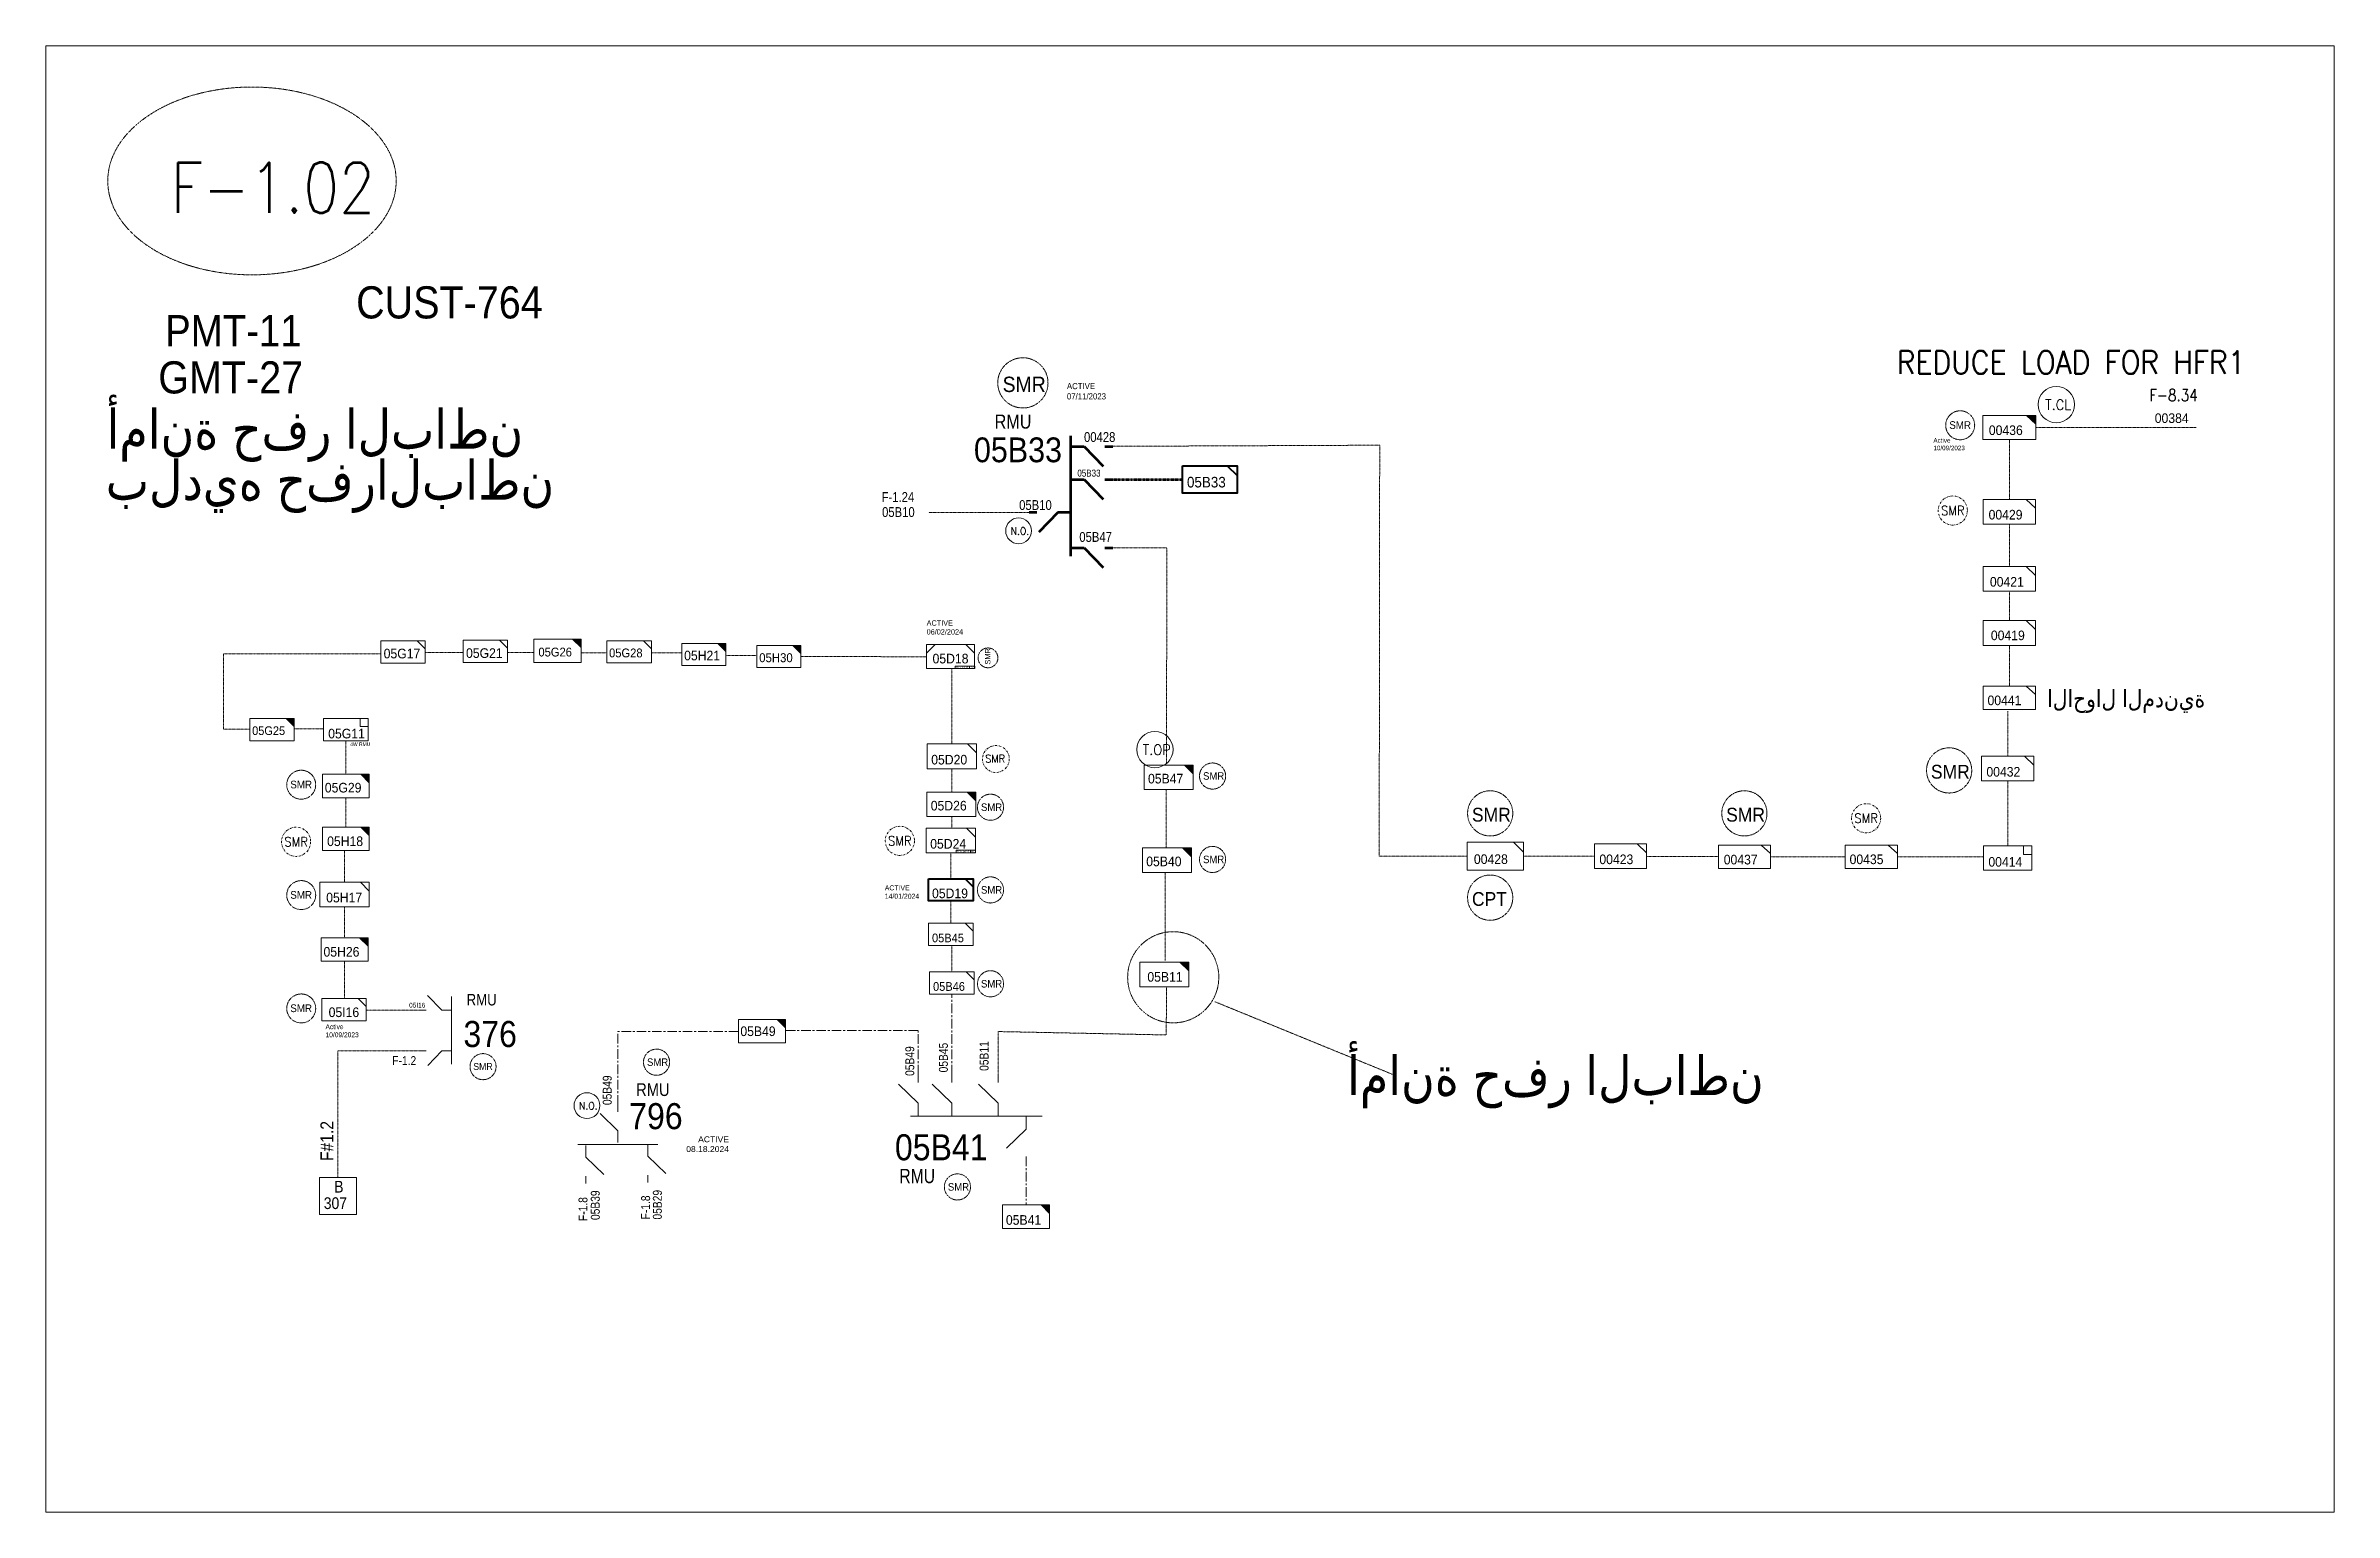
# Model space of a CAD drawing. Header units: metres. Extents: x 65984 to 144644, y -19036 to 23726.
# Drawn here: x 115218 to 116097, y 14560 to 15123 of the extents above; entities that cross this region are included whole.
import ezdxf
from ezdxf.enums import TextEntityAlignment as Align

# ---------------------------------------------------------------- set-up
doc = ezdxf.new("R2010")
doc.units = ezdxf.units.M
doc.header["$MEASUREMENT"] = 0
for name, pattern in [('( Center )', [2, 1.25, -0.25, 0.25, -0.25]), ('DGN Style 3', [0.013877, 0, -0.013877]), ('DGN Style 4', [1.6, 0.8, -0.4, 0, -0.4])]:
    doc.linetypes.add(name, pattern=pattern)
doc.layers.get('0').update_dxf_attribs({"color": 95, "lineweight": 40})
for name, color, linetype, lineweight in [('CONTRACTOR NAME', 95, 'Continuous', 40), ('d_eos', 111, 'Continuous', 40), ('d_eos no', 121, 'Continuous', 40), ('d_switch', 95, 'Continuous', 40), ('d_tf no', 6, 'Continuous', 40), ('d_ug cable', 95, 'Continuous', 40), ('d_ug main line', 95, 'Continuous', 40), ('d_unit sub', 7, 'Continuous', 40), ('FDR  1  05', 172, 'Continuous', 40), ('fedr no', 95, 'Continuous', 40), ('GRID STATION 01', 7, 'Continuous', 40), ('Level 37', 7, 'Continuous', 0), ('O H MAIN FEEDER', 4, 'Continuous', 100), ('SW N O', 114, 'Continuous', 30)]:
    doc.layers.add(name, color=color, linetype=linetype, lineweight=lineweight)
doc.styles.add('NASKHF', font='naskhf.shx', dxfattribs={"height": 8})
doc.styles.get("Standard").update_dxf_attribs({"font": 'txt.shx'})
doc.styles.add('Style-Arial', font='arial.ttf')
doc.styles.add('Style-ENGINEERING', font='ENGINEERING.shx')
doc.styles.add('Style-msdefault', font='msdefault.shx')
doc.styles.add('Style-simplex', font='simplex.shx')
doc.styles.add('Style-STANDARD', font='STANDARD.shx')

msp = doc.modelspace()

# ---------------------------------------------------------------- texts
at = {"color": 4, "insert": (115480.61, 14698.36), "char_height": 2.2422, "attachment_point": 9}
msp.add_mtext('\\FENGINEERING;\\H1x;\\W1.09375;ACTIVE\\P08.18.2024', dxfattribs=at)
at = {"layer": 'd_eos no', "color": 7, "linetype": 'Continuous', "lineweight": 13, "style": 'Style-Arial', "width": 0.88}
for s, height, p in [('CUST-764', 12.33, (115337.54, 15030.56)), ('PMT-11', 11.981, (115264.24, 15019.52)), ('GMT-27', 12.33, (115261.63, 15001.78))]:
    msp.add_text(s, height=height, dxfattribs=at).set_placement(p, align=Align.TOP_LEFT)
at = {"layer": 'd_eos no', "color": 2, "linetype": 'Continuous', "lineweight": 13}
for s, height, style, width, p in [('أمانة حفر الباطن', 15.1947, 'Style-Arial', 0.88, (115241.78, 14983.44)), ('بلديه حفرالباطن', 15.1947, 'Style-Arial', 0.88, (115241.47, 14963.85)), ('376', 10, 'Style-Arial', 0.88, (115378.71, 14748.66)), ('أمانة حفر الباطن', 15.1947, 'Style-Arial', 0.88, (115717.78, 14735.39)), ('796', 10, 'Style-Arial', 0.88, (115442.31, 14717.14)), ('05B41', 10, 'Style-Arial', 0.88, (115544.28, 14705.2)), ('RMU', 5.5, 'Style-msdefault', 0.818182, (115545.98, 14691.92))]:
    msp.add_text(s, height=height, dxfattribs=dict(at, style=style, width=width)).set_placement(p, align=Align.TOP_LEFT)
at = {"layer": 'd_eos no', "color": 2, "linetype": 'Continuous', "lineweight": 140, "style": 'Style-Arial', "width": 0.88}
msp.add_text('05B33', height=9.505, dxfattribs=at).set_placement((115574.6, 14972.56), align=Align.TOP_LEFT)
at = {"layer": 'd_eos no', "color": 7, "linetype": 'Continuous', "lineweight": 13, "ltscale": 0.627684, "style": 'Style-Arial', "width": 0.88}
msp.add_text('الاحوال المدنية', height=6.6846, dxfattribs=at).set_placement((115986.42, 14875.76), align=Align.TOP_LEFT)
at = {"layer": 'd_switch', "color": 7, "linetype": 'Continuous', "lineweight": 30, "style": 'Style-ENGINEERING', "width": 0.857143}
msp.add_text('00428', height=3.773, dxfattribs=at).set_placement((115628.87, 14974.61), align=Align.TOP_RIGHT)
for s, height, p in [('05B33', 2.676, (115614.3, 14960.22)), ('05B10', 3.773, (115591.95, 14948.52)), ('05B47', 3.773, (115615.04, 14936.26))]:
    msp.add_text(s, height=height, dxfattribs=at).set_placement(p, align=Align.TOP_LEFT)
at = {"layer": 'd_switch', "color": 17, "linetype": 'Continuous', "lineweight": 30, "style": 'Style-ENGINEERING', "width": 0.857143}
msp.add_text('05B10', height=3.773, dxfattribs=at).set_placement((115539.35, 14945.83), align=Align.TOP_LEFT)
at = {"layer": 'd_switch', "color": 2, "linetype": 'Continuous', "lineweight": 30, "style": 'Style-ENGINEERING', "width": 0.857143}
msp.add_text('F-1.24', height=3.773, dxfattribs=at).set_placement((115539.18, 14947.82))
at = {"layer": 'd_switch', "color": 7, "linetype": 'Continuous', "lineweight": 13, "ltscale": 0.687201, "style": 'Style-ENGINEERING', "width": 0.857143}
msp.add_text('05I16', height=1.821, dxfattribs=at).set_placement((115357.86, 14755.63), align=Align.TOP_LEFT)
at = {"layer": 'd_switch', "color": 7, "linetype": 'Continuous', "lineweight": 13, "style": 'Style-ENGINEERING', "width": 0.857143}
msp.add_text('F-1.2', height=3.43, dxfattribs=at).set_placement((115360.59, 14735.16), align=Align.TOP_RIGHT)
for s, rotation, p in [('05B49', 89.99963, (115551.7, 14738.95)), ('05B45', 89.99963, (115564.59, 14740.3)), ('05B11', 90, (115580.21, 14740.88))]:
    msp.add_text(s, height=3.43, rotation=rotation, dxfattribs=at).set_placement(p, align=Align.RIGHT)
at = {"layer": 'd_switch', "color": 71, "linetype": 'Continuous', "lineweight": 13, "style": 'Style-ENGINEERING', "width": 0.857143}
msp.add_text('05B49', height=3.43, rotation=90, dxfattribs=at).set_placement((115432.17, 14716.39), align=Align.TOP_LEFT)
at = {"layer": 'd_switch', "color": 98, "linetype": 'Continuous', "lineweight": 13, "style": 'Style-ENGINEERING', "width": 0.857143}
for s, p in [('05B39', (115427.59, 14672.28)), ('05B29', (115451.4, 14672.47))]:
    msp.add_text(s, height=3.43, rotation=90, dxfattribs=at).set_placement(p, align=Align.TOP_LEFT)
at = {"layer": 'd_switch', "color": 2, "linetype": 'Continuous', "lineweight": 30, "style": 'Style-ENGINEERING', "width": 0.857143}
for p in [(115426.3, 14671.9), (115450.33, 14672.53)]:
    msp.add_text('F-1.8', height=3.43, rotation=90, dxfattribs=at).set_placement(p)
at = {"layer": 'd_tf no', "color": 1, "linetype": 'Continuous', "lineweight": 13, "style": 'Style-msdefault', "width": 0.945946}
for s, height, p in [('SMR', 5.888, (115585.6, 14995.88)), ('SMR', 2.89, (115662.52, 14844.11)), ('SMR', 5.299, (115941.81, 14846.94)), ('SMR', 2.89, (115577.31, 14832.14)), ('SMR', 5.299, (115765.7, 14830.45)), ('SMR', 5.299, (115863.24, 14830.45)), ('SMR', 2.89, (115662.52, 14812.1)), ('SMR', 2.89, (115577.31, 14800.4)), ('CPT', 5.299, (115765.7, 14798.12)), ('SMR', 2.89, (115577.31, 14764.39)), ('SMR', 2.89, (115449.16, 14734.31)), ('SMR', 2.89, (115564.62, 14686.45))]:
    msp.add_text(s, height=height, dxfattribs=at).set_placement(p, align=Align.TOP_LEFT)
at = {"layer": 'd_tf no', "color": 3, "linetype": 'Continuous', "lineweight": 40, "style": 'Style-msdefault', "width": 0.945946}
msp.add_text('00384', height=3.7, dxfattribs=at).set_placement((116027.7, 14981.81), align=Align.TOP_LEFT)
at = {"layer": 'd_tf no', "color": 1, "linetype": 'Continuous', "lineweight": 40, "style": 'Style-msdefault', "width": 0.945946}
for height, p in [(2.96, (115948.87, 14978.79)), (2.96, (115312.29, 14840.86)), (2.96, (115312.29, 14798.51)), (2.96, (115312.29, 14755.02)), (2.664, (115382.47, 14732.52))]:
    msp.add_text('SMR', height=height, dxfattribs=at).set_placement(p, align=Align.TOP_LEFT)
at = {"layer": 'd_tf no', "color": 2, "linetype": 'Continuous', "lineweight": 13, "style": 'Style-msdefault', "width": 0.945946}
for s, height, p in [('00436', 3.7, (115964.04, 14977.19)), ('00429', 3.7, (115963.94, 14944.78)), ('05D20', 3.7, (115558.21, 14850.78)), ('05B47', 3.7, (115641.39, 14843.5)), ('05G29', 3.7, (115325.53, 14840.03)), ('05D26', 3.7, (115558.03, 14833.13)), ('05H18', 3.7, (115326.41, 14819.48)), ('05D24', 3.7, (115557.82, 14818.49)), ('05B40', 3.7, (115640.71, 14811.74)), ('00428', 3.7, (115766.45, 14812.6)), ('00437', 3.7, (115862.31, 14812.43)), ('00435', 3.7, (115910.6, 14812.54)), ('05H17', 3.7, (115326.05, 14797.86)), ('05B46', 3.348, (115558.91, 14763.57)), ('05B41', 3.7, (115586.87, 14674.16))]:
    msp.add_text(s, height=height, dxfattribs=at).set_placement(p, align=Align.TOP_LEFT)
at = {"layer": 'd_tf no', "color": 2, "linetype": 'Continuous', "lineweight": 40, "style": 'Style-msdefault', "width": 0.945946}
msp.add_text('05B33', height=4.07, dxfattribs=at).set_placement((115656.34, 14957.44), align=Align.TOP_LEFT)
at = {"layer": 'd_tf no', "color": 1, "linetype": 'Continuous', "lineweight": 13, "ltscale": 0.9, "style": 'Style-simplex', "width": 0.909091}
for height, p in [(3.561, (115950.21, 14944.52)), (3.004, (115582.75, 14849.28)), (3.561, (115916.96, 14826.46)), (3.561, (115314.5, 14817.42)), (3.561, (115546.17, 14817.78))]:
    msp.add_text('SMR', height=height, dxfattribs=at).set_placement(p, align=Align.MIDDLE_CENTER)
at = {"layer": 'd_tf no', "color": 7, "linetype": 'Continuous', "lineweight": 13, "style": 'Style-msdefault', "width": 0.945946}
for s, height, p in [('00421', 3.7, (115964.45, 14919.02)), ('00419', 3.7, (115964.82, 14898.47)), ('05G17', 3.7, (115348.1, 14891.49)), ('05G21', 3.7, (115379.71, 14891.67)), ('05G26', 3.388, (115407.48, 14891.91)), ('05G28', 3.388, (115434.59, 14891.57)), ('05H21', 3.7, (115463.4, 14890.73)), ('05H30', 3.449, (115492.2, 14889.77)), ('00441', 3.7, (115963.53, 14873.53)), ('05G25', 3.33, (115297.64, 14861.71)), ('05G11', 3.7, (115326.82, 14860.78)), ('4W RMU', 1.379, (115335.26, 14855.53)), ('00423', 3.7, (115814.59, 14812.54)), ('00414', 3.7, (115963.86, 14811.57)), ('05B45', 3.348, (115558.51, 14782.2)), ('05H26', 3.7, (115325.02, 14777.05)), ('05B11', 3.7, (115641.14, 14767.43)), ('05B49', 3.7, (115484.97, 14746.57))]:
    msp.add_text(s, height=height, dxfattribs=at).set_placement(p, align=Align.TOP_LEFT)
at = {"layer": 'd_tf no', "color": 131, "linetype": 'Continuous', "lineweight": 13, "style": 'Style-msdefault', "width": 0.945946}
msp.add_text('05D18', height=3.7, dxfattribs=at).set_placement((115558.72, 14889.56), align=Align.TOP_LEFT)
at = {"layer": 'd_tf no', "color": 1, "linetype": 'Continuous', "lineweight": 13, "style": 'Style-msdefault', "width": 0.945946}
msp.add_text('SMR', height=2.053, rotation=90, dxfattribs=at).set_placement((115578.87, 14885.43), align=Align.TOP_LEFT)
at = {"layer": 'd_tf no', "color": 121, "linetype": 'Continuous', "lineweight": 40, "style": 'Style-msdefault', "width": 0.945946}
msp.add_text('05D19', height=3.7, dxfattribs=at).set_placement((115558.51, 14799.48), align=Align.TOP_LEFT)
at = {"layer": 'd_tf no', "color": 134, "linetype": 'Continuous', "lineweight": 13, "style": 'Style-msdefault', "width": 0.945946}
msp.add_text('05I16', height=3.7, dxfattribs=at).set_placement((115326.99, 14753.86), align=Align.TOP_LEFT)
at = {"layer": 'd_tf no', "color": 121, "linetype": 'Continuous', "lineweight": 40, "attachment_point": 1, "style": 'NASKHF'}
for s, insert, char_height in [('\\Fmsdefault;\\H1x;\\W0.945946;ACTIVE\\P07/11/2023\\P', (115610.28, 14993.46), 2.3687), ('\\Fmsdefault;\\H1x;\\W0.945946;ACTIVE\\P14/01/2024', (115540.39, 14800.69), 1.9213), ('\\Fmsdefault;\\H1x;\\W0.945946;Active\\P10/09/2023', (115325.78, 14747.37), 1.8554)]:
    msp.add_mtext(s, dxfattribs=dict(at, insert=insert, char_height=char_height))
at = {"layer": 'd_tf no', "color": 121, "linetype": 'Continuous', "lineweight": 40, "insert": (115942.77, 14972.32), "char_height": 1.7508, "width": 26.4372, "attachment_point": 1, "style": 'NASKHF'}
msp.add_mtext('\\Fmsdefault;\\H1x;\\W0.945946;Active\\P10/09/2023', dxfattribs=at)
at = {"layer": 'd_tf no', "color": 131, "linetype": 'Continuous', "lineweight": 40, "insert": (115556.45, 14902.37), "char_height": 2.0328, "attachment_point": 1, "style": 'NASKHF'}
msp.add_mtext('\\Fmsdefault;\\H1x;\\W0.945946;ACTIVE\\P06/02/2024', dxfattribs=at)
at = {"layer": 'd_tf no', "color": 2, "linetype": 'Continuous', "lineweight": 13, "insert": (115963.1, 14846.12), "char_height": 3.7, "attachment_point": 1, "style": 'NASKHF'}
msp.add_mtext('\\Fmsdefault;\\H1x;\\W0.945946;00432\\P', dxfattribs=at)
at = {"layer": 'fedr no', "color": 6, "linetype": 'Continuous', "lineweight": 13, "style": 'Style-STANDARD', "width": 0.909091}
msp.add_text('F-1.02', height=19.353, dxfattribs=at).set_placement((115305.56, 15068.44), align=Align.MIDDLE_CENTER)
at = {"layer": 'fedr no', "color": 1, "linetype": 'Continuous', "lineweight": 13, "style": 'Style-simplex', "width": 0.909091}
msp.add_text('REDUCE LOAD FOR HFR1', height=8.7862, dxfattribs=at).set_placement((115995.65, 15001.38), align=Align.MIDDLE_CENTER)
at = {"layer": 'fedr no', "color": 2, "linetype": 'Continuous', "lineweight": 13, "style": 'Style-STANDARD', "width": 0.909091}
msp.add_text('F-8.34', height=4.595, dxfattribs=at).set_placement((116034.91, 14988.8), align=Align.MIDDLE_CENTER)
at = {"layer": 'GRID STATION 01', "color": 7, "linetype": 'Continuous', "lineweight": 13, "style": 'Style-msdefault', "width": 0.9}
msp.add_text('F#1.2', height=5, rotation=90, dxfattribs=at).set_placement((115323.84, 14694.89), align=Align.TOP_LEFT)
at = {"layer": 'GRID STATION 01', "color": 7, "linetype": 'Continuous', "lineweight": 13, "style": 'Style-msdefault', "width": 0.888889}
for s, p in [('B', (115329.14, 14687.32)), ('307', (115325.12, 14681))]:
    msp.add_text(s, height=4.5, dxfattribs=at).set_placement(p, align=Align.TOP_LEFT)
at = {"layer": 'Level 37', "color": 2, "linetype": 'Continuous', "lineweight": 100, "style": 'Style-msdefault', "width": 0.86}
msp.add_text('RMU', height=5.39, rotation=0.00037, dxfattribs=at).set_placement((115596.66, 14981.35), align=Align.TOP_RIGHT)
at = {"layer": 'Level 37', "color": 2, "linetype": 'Continuous', "lineweight": 13, "ltscale": 0.9, "style": 'Style-msdefault', "width": 0.86}
msp.add_text('RMU', height=4.41, rotation=0.00037, dxfattribs=at).set_placement((115391.48, 14759.03), align=Align.TOP_RIGHT)
at = {"layer": 'Level 37', "color": 2, "linetype": 'Continuous', "lineweight": 13, "style": 'Style-msdefault', "width": 0.86}
msp.add_text('RMU', height=4.9, rotation=0.00037, dxfattribs=at).set_placement((115457.82, 14724.77), align=Align.TOP_RIGHT)

# ---------------------------------------------------------------- blocks, each defined once
blk = doc.blocks.new('*U893')
at = {"layer": 'SW N O', "color": 3, "lineweight": 13}
blk.add_circle((0, 0), 16.8, dxfattribs=at)
at = {"layer": 'SW N O', "color": 3, "lineweight": 13, "style": 'Style-STANDARD'}
blk.add_text('N.O.', height=9.6, dxfattribs=at).set_placement((1.7, -0.2), align=Align.MIDDLE_CENTER)
blk = doc.blocks.new('TF_8')
at = {"color": 0, "linetype": 'ByBlock', "lineweight": -2}
blk.add_line((6.3, 4.95), (9.9, 1.35), dxfattribs=at)
blk.add_3dface([(-10.1, 4.95), (9.9, 4.95), (9.9, -5.05), (-10.1, -5.05)], dxfattribs=at)
blk = doc.blocks.new('exist.us-1000kva')
at = {"color": 0, "linetype": 'ByBlock', "lineweight": -2, "flags": 128}
blk.add_lwpolyline([(40, 12.9), (32.8, 20), (40, 20)], close=True, dxfattribs=at)
at = {"color": 0, "linetype": 'ByBlock', "lineweight": -2, "extrusion": (0, 0, -1)}
blk.add_solid([(-40, 12.9), (-32.8, 20), (-40, 20)], dxfattribs=at)
at = {"color": 0, "linetype": 'ByBlock', "lineweight": -2, "xscale": 2, "yscale": 2}
blk.add_blockref('TF_8', (20.2, 10.1), dxfattribs=at)
blk = doc.blocks.new('TF3')
at = {"color": 0, "linetype": 'ByBlock', "lineweight": -2}
for p, q in [((11.3, 9), (18.3, 9)), ((18.3, 9), (18.3, 2))]:
    blk.add_line(p, q, dxfattribs=at)
at = {"color": 0, "linetype": 'ByBlock', "lineweight": -2, "flags": 128}
blk.add_lwpolyline([(18.3, 2), (11.3, 2), (11.3, 9)], dxfattribs=at)
at = {"color": 0, "linetype": 'ByBlock', "lineweight": -2}
blk.add_3dface([(-21.7, 9), (18.3, 9), (18.3, -11), (-21.7, -11)], dxfattribs=at)
blk = doc.blocks.new('*U1240')
at = {"layer": 'CONTRACTOR NAME', "color": 2, "lineweight": 13, "ltscale": 0.498271, "flags": 128}
for points in [[(1.71, -0.49), (-3.71, -0.49), (-3.71, 0.49), (1.71, 0.49)], [(3.71, -0.49), (1.71, -0.49), (1.71, 0.49), (3.71, 0.49)]]:
    blk.add_lwpolyline(points, close=True, dxfattribs=at)
at = {"layer": 'CONTRACTOR NAME', "color": 2, "lineweight": 13, "style": 'Style-msdefault', "width": 0.945946}
for s, height, p in [('2017.09.21', 0.683, (-3.48, 0.35)), ('KIC', 0.572, (2.05, 0.29))]:
    blk.add_text(s, height=height, dxfattribs=at).set_placement(p, align=Align.TOP_LEFT)
blk = doc.blocks.new('*U1241')
at = {"layer": 'CONTRACTOR NAME', "color": 131, "lineweight": 13, "ltscale": 0.498271, "flags": 128}
for points in [[(1.71, -0.5), (-3.71, -0.5), (-3.71, 0.48), (1.71, 0.48)], [(3.72, -0.5), (1.71, -0.5), (1.71, 0.48), (3.72, 0.48)]]:
    blk.add_lwpolyline(points, close=True, dxfattribs=at)
at = {"layer": 'CONTRACTOR NAME', "color": 131, "lineweight": 13, "style": 'Style-msdefault', "width": 0.945946}
for s, height, p in [('2017.10.01', 0.683, (-3.48, 0.34)), ('KIC', 0.572, (2.06, 0.28))]:
    blk.add_text(s, height=height, dxfattribs=at).set_placement(p, align=Align.TOP_LEFT)
blk = doc.blocks.new('*U2966')
at = {"layer": 'FDR  1  05', "color": 2, "linetype": 'Continuous', "lineweight": 13, "flags": 128}
blk.add_lwpolyline([(12.8, 10), (20, 10), (20, 2.8)], close=True, dxfattribs=at)
at = {"layer": 'FDR  1  05', "color": 2, "linetype": 'Continuous', "lineweight": 13, "xscale": 2, "yscale": 2, "zscale": 0.899145647744635, "rotation": 359.9999999999999}
blk.add_blockref('TF_8', (0.2, 0.1), dxfattribs=at)
blk = doc.blocks.new('*U2657')
at = {"layer": 'd_unit sub', "color": 2, "linetype": 'Continuous', "lineweight": 13, "flags": 128}
for points in [[(-9.48, 1.38), (-6.07, 4.73), (-9.48, 4.73)], [(9.49, 1.32), (6.02, 4.73), (9.5, 4.73)]]:
    blk.add_lwpolyline(points, close=True, dxfattribs=at)
at = {"layer": 'd_unit sub', "color": 2, "linetype": 'Continuous', "lineweight": 13, "xscale": 0.9486633457507602, "yscale": 0.9486633457507602, "zscale": 0.4380515265747435, "rotation": 359.9999999999999}
blk.add_blockref('TF_8', (0.1, 0.04), dxfattribs=at)
blk = doc.blocks.new('*U2967')
at = {"layer": 'd_tf no', "color": 2, "linetype": 'Continuous', "lineweight": 40, "flags": 128}
blk.add_lwpolyline([(12.8, 10), (20, 10), (20, 2.8)], close=True, dxfattribs=at)
at = {"layer": 'd_tf no', "color": 2, "linetype": 'Continuous', "lineweight": 40, "xscale": 2, "yscale": 2, "rotation": 359.9999999999999}
blk.add_blockref('TF_8', (0.2, 0.1), dxfattribs=at)
blk = doc.blocks.new('*U2968')
at = {"layer": 'FDR  1  05', "color": 2, "linetype": 'Continuous', "lineweight": 13, "flags": 128}
blk.add_lwpolyline([(12.8, 10), (20, 10), (20, 2.8)], close=True, dxfattribs=at)
at = {"layer": 'FDR  1  05', "color": 2, "linetype": 'Continuous', "lineweight": 13, "xscale": 2, "yscale": 2, "rotation": 359.9999999999999}
blk.add_blockref('TF_8', (0.2, 0.1), dxfattribs=at)
blk = doc.blocks.new('*U2969')
at = {"layer": 'FDR  1  05', "color": 2, "linetype": 'Continuous', "lineweight": 13, "flags": 128}
blk.add_lwpolyline([(20, 10), (20, 2.8), (12.8, 10)], close=True, dxfattribs=at)
at = {"layer": 'FDR  1  05', "color": 2, "linetype": 'Continuous', "lineweight": 13, "xscale": 2, "yscale": 2, "zscale": 0.8535245333131425, "rotation": 359.9999999999999}
blk.add_blockref('TF_8', (0.2, 0.1), dxfattribs=at)
blk = doc.blocks.new('*U3297')
at = {"layer": 'FDR  1  05', "color": 7, "linetype": 'Continuous', "lineweight": 13, "flags": 128}
blk.add_lwpolyline([(12.8, 10), (20, 10), (20, 2.8)], close=True, dxfattribs=at)
at = {"layer": 'FDR  1  05', "color": 7, "linetype": 'Continuous', "lineweight": 13, "xscale": 2, "yscale": 2, "rotation": 359.9999999999999}
blk.add_blockref('TF_8', (0.2, 0.1), dxfattribs=at)
blk = doc.blocks.new('*U3336')
at = {"layer": 'FDR  1  05', "color": 7, "linetype": 'Continuous', "lineweight": 13, "flags": 128}
blk.add_lwpolyline([(20, 10), (20, 2.8), (12.8, 10)], close=True, dxfattribs=at)
at = {"layer": 'FDR  1  05', "color": 7, "linetype": 'Continuous', "lineweight": 13, "xscale": 2, "yscale": 2, "zscale": 0.8535245333131425, "rotation": 359.9999999999999}
blk.add_blockref('TF_8', (0.2, 0.1), dxfattribs=at)
blk = doc.blocks.new('*U1280')
at = {"layer": 'SW N O', "color": 1, "lineweight": 13}
blk.add_circle((0, 0), 16.8, dxfattribs=at)
at = {"layer": 'SW N O', "color": 1, "lineweight": 13, "style": 'Style-STANDARD'}
blk.add_text('T.CL', height=9.6, dxfattribs=at).set_placement((1.7, -0.2), align=Align.MIDDLE_CENTER)
blk = doc.blocks.new('*U4161')
at = {"layer": 'SW N O', "color": 5, "lineweight": 13}
blk.add_circle((0, 0), 16.8, dxfattribs=at)
at = {"layer": 'SW N O', "color": 5, "lineweight": 13, "style": 'Style-STANDARD'}
blk.add_text('T.OP', height=9.6, dxfattribs=at).set_placement((1.7, -0.2), align=Align.MIDDLE_CENTER)

# ---------------------------------------------------------------- linework, layer by layer
at = {"layer": 'd_eos', "color": 2, "linetype": 'Continuous', "lineweight": 211, "ltscale": 0.688132}
for p, q in [((115611.83, 14926.97), (115611.82, 14973.24)), ((115611.82, 14969.1), (115616.84, 14969.1)), ((115616.84, 14969.1), (115624.16, 14961.55)), ((115624.86, 14969.1), (115627.91, 14969.1)), ((115611.82, 14956.45), (115616.84, 14956.45)), ((115616.84, 14956.45), (115624.16, 14948.9)), ((115624.86, 14956.45), (115627.91, 14956.45)), ((115598.79, 14943.8), (115595.74, 14943.8)), ((115606.81, 14943.8), (115599.49, 14936.25)), ((115611.83, 14943.79), (115606.81, 14943.8)), ((115611.82, 14930.26), (115616.84, 14930.27)), ((115616.84, 14930.27), (115624.16, 14922.72)), ((115624.86, 14930.27), (115627.91, 14930.27))]:
    msp.add_line(p, q, dxfattribs=at)
at = {"layer": 'd_eos', "color": 7, "linetype": 'Continuous', "lineweight": 13, "ltscale": 0.54966}
for p, q in [((115364.46, 14752.87), (115362.2, 14752.87)), ((115370.43, 14752.87), (115364.98, 14758.49)), ((115364.47, 14737.22), (115362.2, 14737.22)), ((115370.43, 14737.23), (115364.99, 14731.61))]:
    msp.add_line(p, q, dxfattribs=at)
at = {"layer": 'd_eos', "color": 2, "linetype": 'Continuous', "lineweight": 13, "ltscale": 0.54966}
for p, q in [((115374.16, 14752.87), (115370.43, 14752.87)), ((115374.16, 14732.09), (115374.16, 14758)), ((115374.16, 14737.23), (115370.43, 14737.23))]:
    msp.add_line(p, q, dxfattribs=at)
at = {"layer": 'd_eos', "color": 2, "linetype": 'Continuous', "lineweight": 13, "ltscale": 0.679005}
for p, q in [((115553.14, 14725.08), (115553.14, 14728.12)), ((115566.12, 14725.08), (115566.12, 14728.12)), ((115583.86, 14725.08), (115583.86, 14728.12)), ((115553.14, 14717.09), (115545.62, 14724.39)), ((115566.12, 14717.09), (115558.6, 14724.39)), ((115583.86, 14717.09), (115576.34, 14724.39)), ((115550.27, 14712.09), (115600.82, 14712.1)), ((115553.14, 14712.09), (115553.14, 14717.09)), ((115566.12, 14712.1), (115566.12, 14717.09)), ((115583.86, 14712.1), (115583.86, 14717.09)), ((115594.64, 14712.1), (115594.64, 14707.1)), ((115594.64, 14707.1), (115587.12, 14699.8))]:
    msp.add_line(p, q, dxfattribs=at)
at = {"layer": 'd_eos', "color": 2, "linetype": 'Continuous', "lineweight": 13, "ltscale": 0.625574}
for p, q in [((115438.01, 14706.52), (115431.14, 14713.18)), ((115422.67, 14701.3), (115453.27, 14701.3)), ((115425.67, 14700.94), (115425.67, 14696.38)), ((115438.01, 14701.97), (115438.01, 14706.52)), ((115449.48, 14701.3), (115449.48, 14696.75)), ((115425.68, 14696.38), (115432.54, 14689.72)), ((115449.48, 14696.75), (115456.34, 14690.09))]:
    msp.add_line(p, q, dxfattribs=at)
at = {"layer": 'd_eos', "color": 7, "linetype": 'Continuous', "lineweight": 13, "ltscale": 0.625574}
for p, q in [((115438.01, 14713.82), (115438.01, 14716.59)), ((115425.68, 14689.09), (115425.68, 14686.32)), ((115449.48, 14689.45), (115449.48, 14686.68))]:
    msp.add_line(p, q, dxfattribs=at)
at = {"layer": 'd_ug cable', "color": 7, "linetype": 'DGN Style 3', "lineweight": 13}
for p, q in [((115982.12, 14976.35), (116043.68, 14976.35)), ((115971.92, 14948.8), (115971.92, 14971.76)), ((115971.92, 14923.06), (115971.92, 14939.3)), ((115286.59, 14889.57), (115286.59, 14860.68)), ((115364.08, 14890.06), (115378.59, 14890.04)), ((115395.66, 14890.06), (115405.74, 14890.06)), ((115423.84, 14889.97), (115433.79, 14889.98)), ((115450.86, 14889.98), (115462.5, 14889.98)), ((115479.4, 14888.95), (115491.11, 14888.95)), ((115971.92, 14892.78), (115971.92, 14877.12)), ((115566.08, 14883.85), (115566.1, 14854.95)), ((115971.28, 14850.25), (115971.28, 14867.62)), ((115566.12, 14845.46), (115566.11, 14836.48)), ((115971.28, 14815.82), (115971.28, 14840.75)), ((115333.13, 14801.95), (115333.13, 14813.91)), ((115565.72, 14813.17), (115565.72, 14803.25)), ((115647.94, 14771.9), (115647.94, 14805.69)), ((115333.13, 14780.58), (115333.13, 14792.45)), ((115333.13, 14757.28), (115333.13, 14771.58)), ((115362.2, 14752.87), (115341.44, 14752.87))]:
    msp.add_line(p, q, dxfattribs=at)
at = {"layer": 'd_ug cable', "color": 7, "linetype": 'DGN Style 3', "lineweight": 158}
msp.add_line((115627.91, 14956.45), (115654.69, 14956.45), dxfattribs=at)
at = {"layer": 'd_ug cable', "color": 2, "linetype": 'DGN Style 3', "lineweight": 13}
msp.add_line((115566.11, 14827.08), (115566.11, 14822.66), dxfattribs=at)
at = {"layer": 'd_ug cable', "color": 6, "linetype": 'DGN Style 3', "lineweight": 13}
msp.add_line((115667.07, 14756.04), (115735.22, 14728.17), dxfattribs=at)
at = {"layer": 'd_ug cable', "color": 7, "linetype": 'DGN Style 3', "lineweight": 13, "flags": 128}
for points in [[(115625.26, 14969.15), (115730.3, 14969.59)], [(115730.11, 14811.91), (115730.3, 14969.59)], [(115557.25, 14943.8), (115595.74, 14943.8)], [(115624.98, 14930.22), (115648.59, 14930.18)], [(115648.52, 14847.44), (115648.59, 14930.18)], [(115971.92, 14902.28), (115971.92, 14913.56)], [(115286.59, 14889.57), (115346.98, 14889.57)], [(115508.19, 14888.43), (115508.19, 14888.48), (115556.39, 14888.43)], [(115286.59, 14860.68), (115296.75, 14860.66)], [(115313.63, 14860.77), (115325.22, 14860.77)], [(115333.59, 14843.3), (115333.59, 14856.17)], [(115333.59, 14823.01), (115333.59, 14834.3)], [(115648.34, 14815.14), (115648.36, 14837.31)], [(115730.11, 14811.91), (115763.8, 14811.89)], [(115785.49, 14811.89), (115812.69, 14811.89)], [(115832.73, 14811.79), (115860.25, 14811.79)], [(115880.25, 14811.69), (115908.98, 14811.69)], [(115928.98, 14811.69), (115962.01, 14811.69)], [(115565.72, 14794.71), (115565.72, 14786.14)], [(115566.12, 14777.61), (115566.12, 14767.51)], [(115648.53, 14761.82), (115648.37, 14743.3)], [(115583.86, 14728.12), (115583.86, 14744.6), (115648.37, 14743.3), (115648.37, 14743.3)], [(115362.2, 14737.22), (115330.54, 14737.22), (115330.54, 14688.59)]]:
    msp.add_lwpolyline(points, dxfattribs=at)
at = {"layer": 'd_ug cable', "color": 2, "linetype": 'DGN Style 3', "lineweight": 0}
for centre, radius in [((115593.38, 14993.51), 9.64), ((115579.99, 14887.99), 3.8), ((115948.8, 14844.8), 8.67), ((115666.16, 14842.64), 5.02), ((115580.96, 14830.67), 5.02), ((115772.69, 14828.32), 8.67), ((115870.24, 14828.32), 8.67), ((115666.16, 14810.64), 5.02), ((115580.96, 14798.94), 5.02), ((115772.69, 14795.98), 8.67), ((115580.96, 14762.93), 5.02), ((115452.81, 14732.84), 5.02), ((115568.27, 14684.98), 5.02)]:
    msp.add_circle(centre, radius, dxfattribs=at)
at = {"layer": 'd_ug cable', "color": 2, "linetype": 'DGN Style 3', "lineweight": 13}
for centre, radius in [((115953.04, 14977.24), 5.56), ((115316.46, 14839.31), 5.56), ((115316.46, 14796.96), 5.56), ((115316.46, 14753.47), 5.56), ((115386.23, 14731.13), 5)]:
    msp.add_circle(centre, radius, dxfattribs=at)
at = {"layer": 'd_ug cable', "color": 2, "linetype": 'DGN Style 4', "lineweight": 13}
for centre, radius in [((115950.21, 14944.52), 5.59), ((115583.03, 14849.18), 5.15), ((115916.95, 14826.45), 5.59), ((115314.5, 14817.41), 5.59), ((115546.17, 14817.77), 5.59)]:
    msp.add_circle(centre, radius, dxfattribs=at)
at = {"layer": 'd_ug cable', "color": 6, "linetype": 'DGN Style 3', "lineweight": 13}
msp.add_circle((115651.07, 14765.43), 17.49, dxfattribs=at)
at = {"layer": 'd_ug main line', "color": 7, "linetype": '( Center )', "lineweight": 13, "ltscale": 2.94}
msp.add_line((115594.64, 14696.62), (115594.64, 14678.09), dxfattribs=at)
at = {"layer": 'd_ug main line', "color": 7, "linetype": '( Center )', "lineweight": 13, "ltscale": 2.94, "flags": 128}
for points in [[(115566.12, 14728.12), (115566.12, 14758.97)], [(115484.17, 14744.6), (115484.17, 14744.6), (115438.01, 14744.6), (115438.01, 14716.59)], [(115553.11, 14745.06), (115553.11, 14745.06), (115502.33, 14745.05), (115502.33, 14745.05)], [(115553.14, 14728.12), (115553.14, 14745.1)]]:
    msp.add_lwpolyline(points, dxfattribs=at)
at = {"layer": 'fedr no', "color": 82, "linetype": 'DGN Style 3', "lineweight": 13, "true_color": 0x1dc70e}
msp.add_ellipse((115297.57, 15070.99), major_axis=(55.33, 0), ratio=0.651175, dxfattribs=at)
at = {"layer": 'GRID STATION 01', "color": 7, "lineweight": 13, "ltscale": 0.379284, "flags": 128}
msp.add_lwpolyline([(115323.44, 14674.4), (115337.64, 14674.4), (115337.64, 14688.59), (115323.44, 14688.59)], close=True, dxfattribs=at)
at = {"layer": 'O H MAIN FEEDER', "color": 140, "linetype": 'Continuous', "lineweight": 13, "flags": 128}
msp.add_lwpolyline([(115218.44, 14560.16), (116096.57, 14560.16), (116096.57, 15122.85), (115218.44, 15122.85)], close=True, dxfattribs=at)

# ---------------------------------------------------------------- block references
at = {"layer": 'CONTRACTOR NAME', "color": 131, "lineweight": 13, "ltscale": 0.498271}
msp.add_blockref('*U1241', (115571.16, 14884.36), dxfattribs=at)
at = {"layer": 'CONTRACTOR NAME', "color": 2, "lineweight": 13, "ltscale": 0.498271}
msp.add_blockref('*U1240', (115571.51, 14813.67), dxfattribs=at)
at = {"layer": 'd_tf no', "color": 2, "linetype": 'Continuous', "lineweight": 40, "xscale": 0.4267622666565712, "yscale": 0.4267622666565712, "zscale": 0.4267622666565712}
msp.add_blockref('*U2967', (115565.71, 14798.98), dxfattribs=at)
at = {"layer": 'd_unit sub', "color": 2, "linetype": 'Continuous', "lineweight": 13, "xscale": 0.9742284657550533, "yscale": 0.9742284657550533, "zscale": 0.9742284657550533}
msp.add_blockref('*U2657', (115565.62, 14888.48), dxfattribs=at)
at = {"layer": 'FDR  1  05', "color": 2, "linetype": 'Continuous', "lineweight": 13}
for name, p, xscale, yscale, zscale in [('exist.us-1000kva', (115961.71, 14971.76), 0.5101644061302066, 0.4591479655171861, 0.4267622666565712), ('*U2966', (115566.11, 14850.2), 0.4746308539968325, 0.4746308539968325, 0.4746308539968325), ('exist.us-1000kva', (115639.94, 14837.45), 0.47, 0.47, 0.4267622666565712), ('exist.us-1000kva', (115556.58, 14827.08), 0.4700000000001455, 0.4700000000001455, 0.4267622666565712), ('*U2966', (115565.71, 14817.91), 0.4746308539968325, 0.4746308539968325, 0.4746308539968325), ('exist.us-1000kva', (115639.26, 14805.69), 0.4700000000001455, 0.4700000000001455, 0.4267622666565712), ('TF_8', (115774.76, 14811.94), 1.084321056286571, 1.084321056286571, 0.4267622666565712), ('*U2969', (115870.24, 14811.64), 0.5, 0.45, 0.5), ('*U2969', (115918.97, 14811.64), 0.5, 0.45, 0.5), ('*U2968', (115566.11, 14763.24), 0.4267622666565712, 0.4267622666565712, 0.4267622666565712)]:
    msp.add_blockref(name, p, dxfattribs=dict(at, xscale=xscale, yscale=yscale, zscale=zscale))
at = {"layer": 'FDR  1  05', "color": 2, "linetype": 'Continuous', "lineweight": 40, "xscale": 1.045, "yscale": 1.045, "zscale": 0.4694384933222284}
msp.add_blockref('TF_8', (115665.24, 14956.5), dxfattribs=at)
at = {"layer": 'FDR  1  05', "color": 2, "linetype": 'Continuous', "lineweight": 13, "yscale": 0.95, "zscale": 0.4267622666565712}
for p in [(115972.02, 14944.09), (115971.38, 14845.55)]:
    msp.add_blockref('TF_8', p, dxfattribs=at)
at = {"layer": 'FDR  1  05', "color": 7, "linetype": 'Continuous', "lineweight": 13, "yscale": 0.95, "zscale": 0.4267622666565712}
for p in [(115972.02, 14918.36), (115972.02, 14897.58), (115822.79, 14811.94)]:
    msp.add_blockref('TF_8', p, dxfattribs=at)
at = {"layer": 'FDR  1  05', "color": 7, "linetype": 'Continuous', "lineweight": 13, "rotation": 359.9999999999999}
for name, p, xscale, yscale, zscale in [('TF_8', (115355.6, 14890.32), 0.8535245333131425, 0.8535245333131425, 0.4267622666565712), ('TF_8', (115387.21, 14890.5), 0.8535245333131425, 0.8535245333131425, 0.4267622666565712), ('exist.us-1000kva', (115405.74, 14886.18), 0.4523019561862487, 0.4523019561862487, 0.4267622666565712), ('TF_8', (115442.41, 14890.35), 0.8535245333131425, 0.8535245333131425, 0.4267622666565712), ('exist.us-1000kva', (115462.5, 14885.08), 0.4226133522640009, 0.4226133522640009, 0.4267622666565712), ('exist.us-1000kva', (115491.29, 14884.25), 0.4226133522640009, 0.4226133522640009, 0.4267622666565712), ('exist.us-1000kva', (115296.75, 14856.17), 0.4263196335668908, 0.4263196335668908, 0.3840860399909141), ('TF3', (115334.32, 14860.86), 0.4266530155163069, 0.4266530155163069, 0.1300771388769227), ('TF3', (115972.06, 14811.65), 0.4631698218508414, 0.4631698218508414, 0.1300771388769227), ('exist.us-1000kva', (115324.13, 14771.58), 0.45, 0.45, 0.4267622666565712), ('exist.us-1000kva', (115484.28, 14740.25), 0.4511954598007759, 0.4511954598007759, 0.4267622666565712)]:
    msp.add_blockref(name, p, dxfattribs=dict(at, xscale=xscale, yscale=yscale, zscale=zscale))
at = {"layer": 'FDR  1  05', "color": 7, "linetype": 'Continuous', "lineweight": 13}
for name, p, xscale, yscale, zscale in [('*U3336', (115971.9, 14872.63), 0.5, 0.45, 0.5), ('*U3297', (115565.71, 14781.87), 0.4267622666565712, 0.4267622666565712, 0.4267622666565712), ('exist.us-1000kva', (115638.24, 14761.82), 0.47, 0.47, 0.4267622666565712)]:
    msp.add_blockref(name, p, dxfattribs=dict(at, xscale=xscale, yscale=yscale, zscale=zscale))
at = {"layer": 'FDR  1  05', "color": 2, "linetype": 'Continuous', "lineweight": 13, "zscale": 0.4267622666565712, "rotation": 359.9999999999999}
for name, p, xscale, yscale in [('exist.us-1000kva', (115324.59, 14834.3), 0.45, 0.45), ('exist.us-1000kva', (115324.59, 14814.01), 0.45, 0.45), ('TF_8', (115333.19, 14797.23), 0.95, 0.95), ('TF_8', (115332.99, 14753.05), 0.8535245333131425, 0.8535245333131425), ('exist.us-1000kva', (115585.61, 14669.06), 0.4511954598007759, 0.4511954598007759)]:
    msp.add_blockref(name, p, dxfattribs=dict(at, xscale=xscale, yscale=yscale))
at = {"layer": 'SW N O', "color": 1, "lineweight": 13, "xscale": 0.4151295159323007, "yscale": 0.4151295159323007, "zscale": 0.4151295159323007}
msp.add_blockref('*U1280', (115989.93, 14985.19), dxfattribs=at)
at = {"layer": 'SW N O', "color": 3, "lineweight": 13, "xscale": 0.2950694635422144, "yscale": 0.2950694635422144, "zscale": 0.2950694635422144}
for p in [(115591.74, 14936.72), (115426.11, 14716.18)]:
    msp.add_blockref('*U893', p, dxfattribs=at)
at = {"layer": 'SW N O', "color": 5, "lineweight": 13, "xscale": 0.4151295159323007, "yscale": 0.4151295159323007, "zscale": 0.4151295159323007}
msp.add_blockref('*U4161', (115644.04, 14852.81), dxfattribs=at)

msp.set_redraw_order([(e.dxf.handle, doc.entitydb.next_handle()) for e in msp.query("TEXT MTEXT ATTDEF DIMENSION ARC_DIMENSION")])  # texts and dimensions are drawn at this point

doc.saveas('drawing.dxf')
